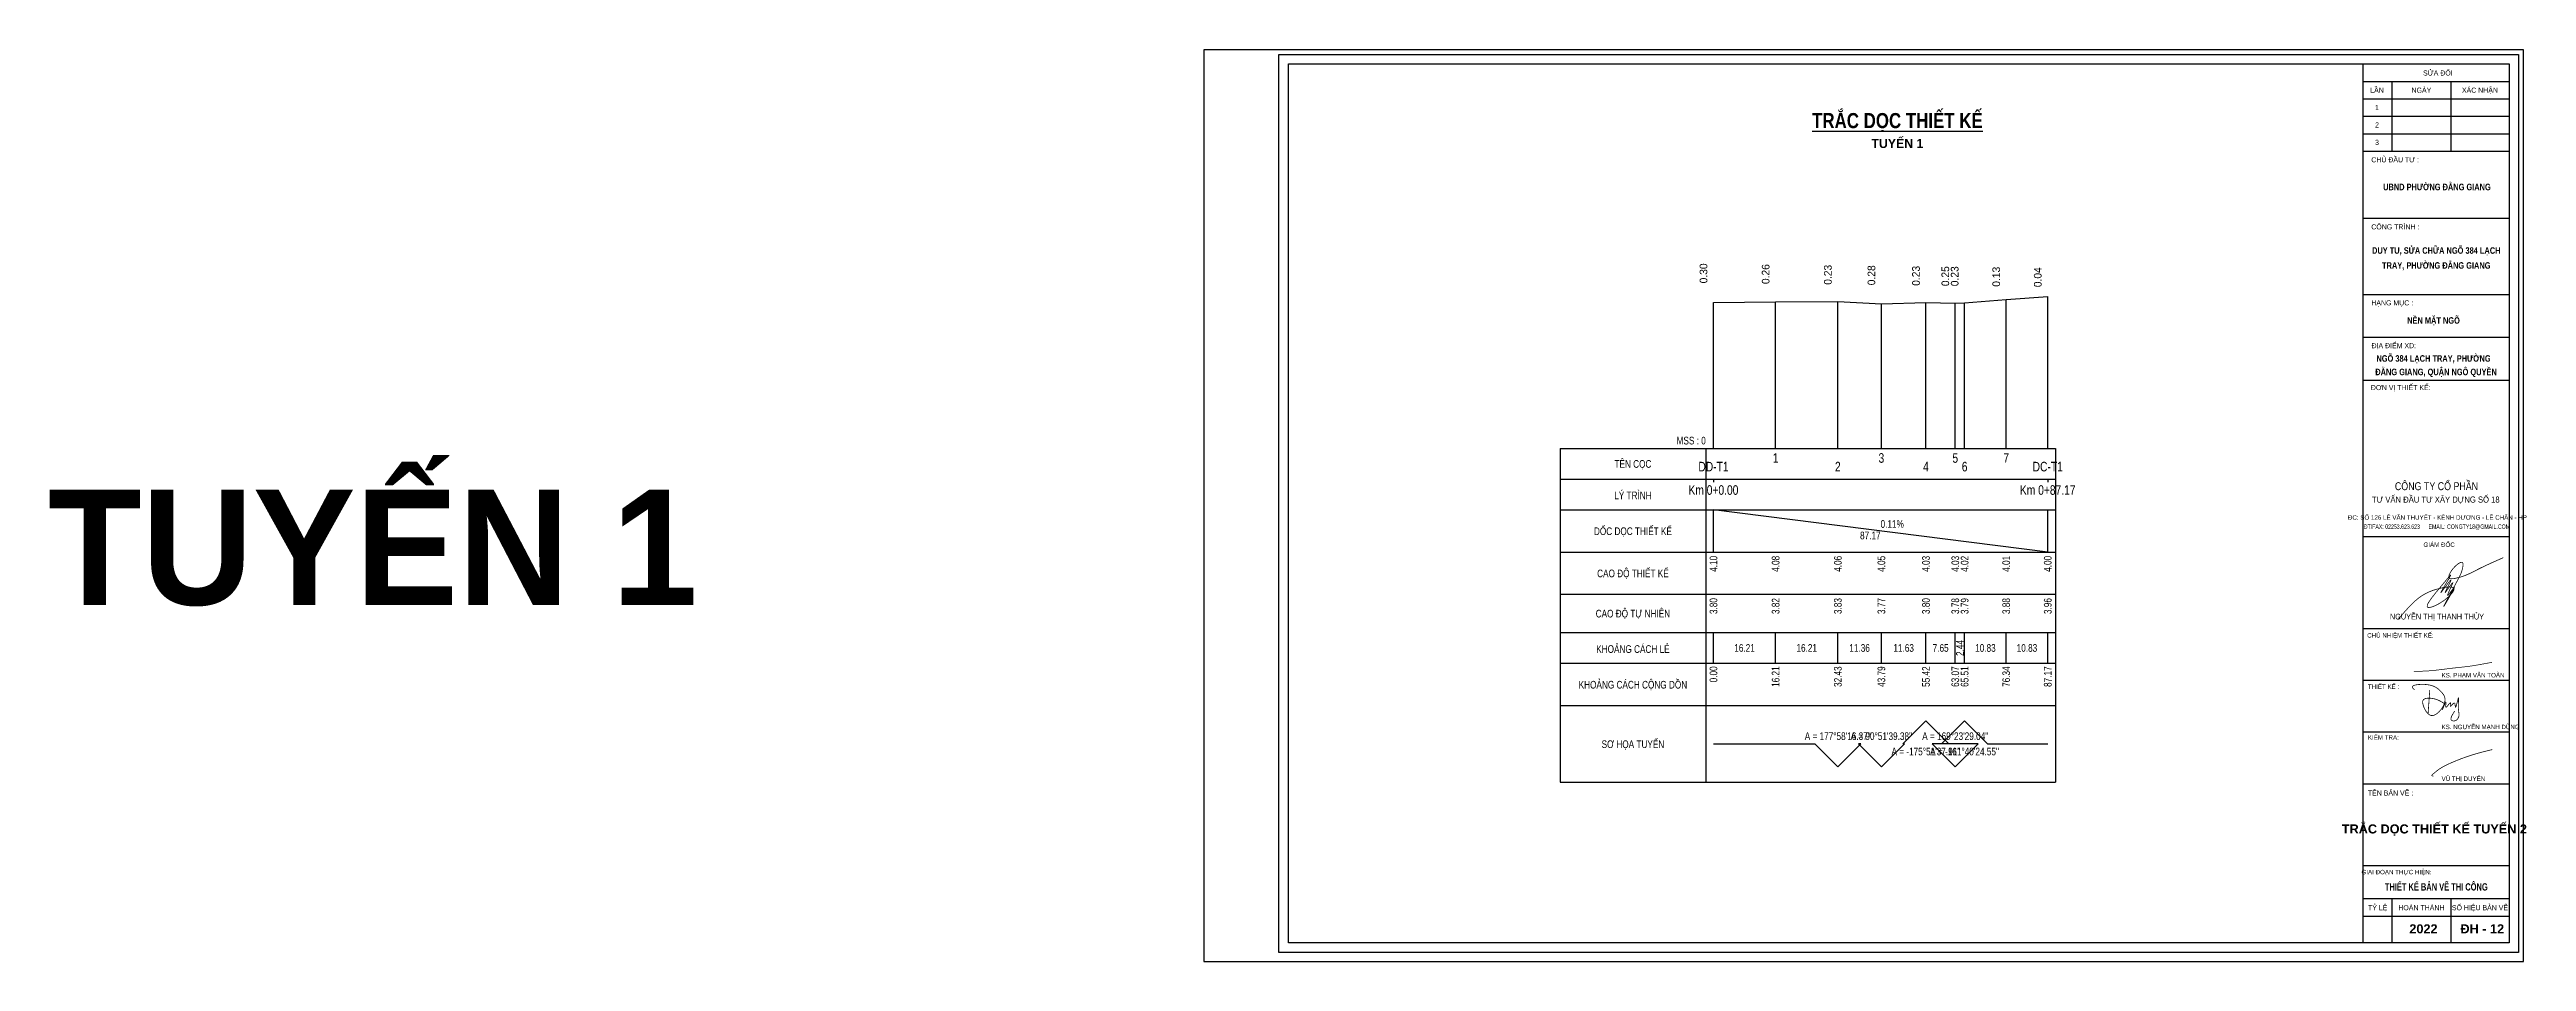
# Model space of a CAD drawing. Header units: inches. Extents: x -109 to 2427, y -500 to 702.
# Drawn here: x -109 to 537, y -54 to 184 of the extents above; entities that cross this region are included whole.
import ezdxf
from ezdxf.enums import TextEntityAlignment as Align

# ---------------------------------------------------------------- set-up
doc = ezdxf.new("R2010")
doc.units = ezdxf.units.IN
doc.header["$MEASUREMENT"] = 0
for name, color, linetype in [('Bang TD tu nhien', 3, 'Continuous'), ('BT7-THAY', 7, 'Continuous'), ('DD Ranh dan trong 1 trai', 2, 'Continuous'), ('Duong dong trac doc tu nhien', 9, 'Continuous'), ('ENTTNTHIETKE1', 2, 'Continuous'), ('GHICHU', 7, 'Continuous'), ('KHUNGTEN', 5, 'Continuous'), ('T.bao', 6, 'Continuous'), ('thep', 2, 'Continuous'), ('Trac doc tu nhien', 3, 'Continuous'), ('TracDoc', 7, 'Continuous'), ('TXT', 5, 'Continuous')]:
    doc.layers.add(name, color=color, linetype=linetype)
for name, color, linetype, lineweight in [('ISO', 153, 'Continuous', 13), ('LC ISO', 160, 'Continuous', 13), ('LC Net dam 1', 30, 'Continuous', 30), ('LC Text2', 7, 'Continuous', 25)]:
    doc.layers.add(name, color=color, linetype=linetype, lineweight=lineweight)
doc.styles.add('BangTD', font='viet buddy.shx', dxfattribs={"width": 0.8})
doc.styles.add('LC 1', font='')
doc.styles.add('LC3', font='', dxfattribs={"width": 0.8})
doc.styles.add('style1', font='')
doc.styles.add('T2', font='', dxfattribs={"width": 0.8})
doc.styles.add('THANG2', font='')
doc.styles.add('VnAvantH-B', font='')
doc.styles.get('LC 1').set_extended_font_data('.VnAvantH', bold=True)
doc.styles.get('LC3').set_extended_font_data('.VnArialH', bold=True)
doc.styles.get('style1').set_extended_font_data('.VnAvantH')
doc.styles.get('T2').set_extended_font_data('.VnArialH')
doc.styles.get('THANG2').set_extended_font_data('.VnHelvetInsH', bold=True)
doc.styles.get('VnAvantH-B').set_extended_font_data('.VnAvantH', bold=True)

msp = doc.modelspace()

# ---------------------------------------------------------------- texts
at = {"layer": 'Bang TD tu nhien', "color": 3, "style": 'BangTD', "width": 0.8}
for s, p in [('TÊN CỌC', (303.62, 75.7)), ('LÝ TRÌNH', (303.62, 67.7)), ('DỐC DỌC THIẾT KẾ', (303.62, 58.2)), ('CAO ĐỘ THIẾT KẾ', (303.62, 47.2)), ('CAO ĐỘ TỰ NHIÊN', (303.62, 36.7)), ('KHOẢNG CÁCH LẺ', (303.62, 27.7)), ('KHOẢNG CÁCH CỘNG DỒN', (303.62, 18.2)), ('SƠ HỌA TUYẾN', (303.62, 2.7))]:
    msp.add_text(s, height=2, dxfattribs=at).set_placement(p, align=Align.MIDDLE)
at = {"layer": 'DD Ranh dan trong 1 trai', "color": 2}
for s, p in [('0.30', (323.62, 122.7)), ('0.26', (339.83, 122.51)), ('0.23', (356.05, 122.33)), ('0.28', (367.41, 122.2)), ('0.23', (379.03, 122.06)), ('0.25', (386.68, 121.97)), ('0.23', (389.12, 121.95)), ('0.13', (399.96, 121.82)), ('0.04', (410.79, 121.7))]:
    msp.add_text(s, height=2, rotation=90, dxfattribs=at).set_placement(p, align=Align.BOTTOM_LEFT)
at = {"layer": 'GHICHU', "color": 0, "style": 'THANG2'}
for s, height, p in [('tr¾c däc thiÕt kÕ tuyÕn 2', 2.3651, (512.62, -20.64)), ('2022', 2.365, (509.77, -46.67)), ('®h - 12', 2.365, (525.11, -46.67))]:
    msp.add_text(s, height=height, rotation=0, dxfattribs=at).set_placement(p, align=Align.CENTER)
at = {"layer": 'LC Text2', "lineweight": -2, "style": 'LC 1'}
msp.add_text('tuyÕn 1', height=30, rotation=360, dxfattribs=at).set_placement((-25.02, 58.25), align=Align.MIDDLE)
at = {"layer": 'Trac doc tu nhien', "color": 3, "insert": (322.62, 80.7), "char_height": 2, "attachment_point": 9, "style": 'BangTD'}
msp.add_mtext('MSS : 0', dxfattribs=at)
at = {"layer": 'TracDoc', "color": 5, "style": 'BangTD', "width": 0.8}
for s, p in [('1', (340.83, 78.45)), ('3', (368.41, 78.45)), ('5', (387.68, 78.45)), ('7', (400.96, 78.45)), ('Km 0+0.00', (324.62, 70.1)), ('Km 0+87.17', (411.79, 70.1))]:
    msp.add_text(s, height=2.5, dxfattribs=at).set_placement(p, align=Align.TOP_CENTER)
for s, p in [('DD-T1', (324.62, 72.95)), ('2', (357.05, 72.95)), ('4', (380.03, 72.95)), ('6', (390.12, 72.95)), ('DC-T1', (411.79, 72.95))]:
    msp.add_text(s, height=2.5, dxfattribs=at).set_placement(p, align=Align.BOTTOM_CENTER)
at = {"layer": 'TracDoc', "color": 2, "style": 'BangTD', "width": 0.8}
msp.add_text('0.11%', height=2, dxfattribs=at).set_placement((368.2, 58.4), align=Align.BOTTOM_LEFT)
msp.add_text('87.17', height=2, dxfattribs=at).set_placement((368.2, 58), align=Align.TOP_RIGHT)
for s, p in [('4.10', (324.62, 51.7)), ('4.08', (340.83, 51.7)), ('4.06', (357.05, 51.7)), ('4.05', (368.41, 51.7)), ('4.03', (380.03, 51.7)), ('4.03', (387.68, 51.7)), ('4.02', (390.12, 51.7)), ('4.01', (400.96, 51.7)), ('4.00', (411.79, 51.7))]:
    msp.add_text(s, height=2, rotation=90, dxfattribs=at).set_placement(p, align=Align.MIDDLE_RIGHT)
at = {"layer": 'TracDoc', "color": 3, "style": 'BangTD', "width": 0.8}
for s, p in [('3.80', (324.62, 40.7)), ('3.82', (340.83, 40.7)), ('3.83', (357.05, 40.7)), ('3.77', (368.41, 40.7)), ('3.80', (380.03, 40.7)), ('3.78', (387.68, 40.7)), ('3.79', (390.12, 40.7)), ('3.88', (400.96, 40.7)), ('3.96', (411.79, 40.7)), ('0.00', (324.62, 22.9)), ('16.21', (340.83, 22.9)), ('32.43', (357.05, 22.9)), ('43.79', (368.41, 22.9)), ('55.42', (380.03, 22.9)), ('63.07', (387.68, 22.9)), ('65.51', (390.12, 22.9)), ('76.34', (400.96, 22.9)), ('87.17', (411.79, 22.9))]:
    msp.add_text(s, height=2, rotation=90, dxfattribs=at).set_placement(p, align=Align.MIDDLE_RIGHT)
for s, p in [('16.21', (332.72, 27.7)), ('16.21', (348.94, 27.7)), ('11.36', (362.73, 27.7)), ('11.63', (374.22, 27.7)), ('7.65', (383.86, 27.7)), ('10.83', (395.54, 27.7)), ('10.83', (406.37, 27.7))]:
    msp.add_text(s, height=2, dxfattribs=at).set_placement(p, align=Align.MIDDLE_CENTER)
msp.add_text('2.44', height=2, rotation=90, dxfattribs=at).set_placement((388.9, 27.7), align=Align.MIDDLE_CENTER)
at = {"layer": 'TracDoc', "color": 1, "char_height": 2, "attachment_point": 5, "style": 'BangTD'}
for s, insert in [("A = 177°58'16.37''", (357.05, 4.7)), ("A = 90°51'39.38''", (368.41, 4.7)), ("A = -175°51'37.91''", (380.03, 0.7)), ("A = 169°23'29.04''", (387.68, 4.7)), ("A = -161°40'24.55''", (390.12, 0.7))]:
    msp.add_mtext(s, dxfattribs=dict(at, insert=insert))

# ---------------------------------------------------------------- blocks, each defined once
blk = doc.blocks.new('chu ki Miss Duyen')
at = {"layer": 'ISO', "ltscale": 2, "const_width": 40}
blk.add_lwpolyline([(843, 225), (838, 225), (836, 225), (834, 225), (832, 225), (830, 226), (828, 226), (827, 226), (826, 226), (825, 226), (824, 226), (823, 226), (821, 226), (820, 227), (819, 227), (818, 227), (817, 227), (816, 227), (815, 227), (814, 227), (813, 228), (812, 228), (810, 228), (809, 228), (808, 228), (807, 229), (806, 229), (805, 229), (804, 229), (803, 230), (801, 230), (800, 230), (799, 230), (798, 231), (797, 231), (795, 231), (794, 232), (793, 232), (792, 232), (791, 233), (789, 233), (788, 233), (787, 234), (786, 234), (785, 235), (783, 235), (782, 235), (781, 236), (780, 236), (779, 237), (778, 237), (777, 238), (776, 238), (776, 238), (775, 238), (775, 239), (774, 239), (774, 239), (773, 239), (773, 240), (772, 240), (771, 240), (771, 240), (770, 241), (770, 241), (769, 241), (769, 242), (768, 242), (768, 242), (767, 242), (767, 243), (766, 243), (766, 243), (765, 244), (765, 244), (765, 244), (764, 245), (764, 245), (763, 245), (763, 246), (762, 246), (762, 246), (762, 247), (761, 247), (761, 247), (760, 248), (760, 248), (760, 248), (759, 249), (759, 249), (759, 249), (758, 250), (758, 250), (758, 250), (758, 251), (757, 251), (757, 251), (757, 252), (756, 252), (756, 253), (756, 253), (756, 253), (756, 254), (755, 254), (755, 255), (755, 255), (755, 255), (755, 256), (755, 256), (754, 257), (754, 257), (754, 257), (754, 258), (754, 258), (754, 259), (754, 259), (754, 260), (754, 260), (754, 260), (754, 261), (754, 261), (754, 262), (754, 262), (754, 263), (754, 263), (754, 263), (754, 264), (754, 264), (754, 265), (754, 265), (754, 266), (754, 266), (754, 267), (754, 267), (755, 268), (755, 268), (755, 269), (755, 269), (755, 270), (755, 270), (755, 270), (756, 271), (756, 271), (756, 272), (756, 272), (756, 273), (757, 273), (757, 274), (757, 274), (757, 275), (758, 275), (758, 276), (758, 276), (758, 277), (759, 277), (759, 278), (759, 278), (759, 279), (760, 279), (760, 280), (760, 280), (761, 281), (761, 281), (761, 282), (762, 282), (762, 283), (762, 283), (763, 284), (763, 284), (763, 285), (764, 285), (764, 286), (764, 286), (765, 287), (766, 288), (767, 289), (767, 290), (768, 291), (769, 293), (770, 294), (771, 295), (771, 296), (772, 297), (773, 298), (774, 299), (775, 300), (776, 301), (777, 302), (778, 303), (778, 304), (780, 306), (781, 307), (782, 308), (783, 309), (784, 310), (785, 311), (786, 312), (786, 312), (787, 313), (788, 314), (789, 315), (790, 316), (791, 317), (792, 318), (792, 319), (793, 320), (794, 321), (795, 322), (796, 323), (797, 324), (797, 324), (798, 325), (799, 326), (800, 327), (801, 328), (801, 329), (802, 330), (803, 330), (804, 331), (805, 332), (805, 333), (806, 334), (807, 335), (808, 336), (808, 336), (809, 337), (810, 338), (811, 339), (811, 340), (812, 340), (813, 341), (814, 343), (816, 344), (817, 346), (819, 348), (820, 349), (822, 351), (823, 352), (824, 354), (826, 355), (827, 357), (829, 358), (830, 360), (831, 361), (834, 364), (840, 370), (842, 372), (845, 376), (848, 379), (851, 382), (853, 386), (856, 389), (859, 392), (862, 395), (865, 398), (867, 401), (870, 404), (873, 407), (876, 411), (879, 414), (882, 417), (885, 420), (887, 423), (890, 427), (893, 430), (896, 433), (899, 436), (902, 440), (905, 443), (908, 446), (911, 449), (914, 453), (917, 456), (920, 459), (923, 462), (926, 466), (928, 469), (931, 472), (934, 476), (937, 479), (940, 482), (943, 486), (946, 489), (949, 492), (953, 495), (956, 499), (959, 502), (962, 505), (965, 509), (968, 512), (971, 515), (974, 519), (977, 522), (980, 525), (983, 529), (986, 532), (989, 535), (992, 538), (996, 542), (999, 545), (1002, 548), (1005, 552), (1008, 555), (1011, 558), (1014, 561), (1017, 565), (1021, 568), (1024, 571), (1027, 574), (1030, 578), (1033, 581), (1036, 584), (1040, 587), (1043, 591), (1046, 594), (1049, 596), (1052, 600), (1056, 603), (1059, 606), (1062, 610), (1065, 613), (1069, 616), (1072, 619), (1075, 622), (1078, 625), (1082, 628), (1085, 631), (1088, 634), (1091, 637), (1095, 640), (1098, 643), (1101, 646), (1105, 649), (1108, 652), (1111, 655), (1114, 658), (1118, 661), (1121, 664), (1124, 667), (1128, 670), (1131, 673), (1134, 676), (1138, 679), (1141, 682), (1144, 685), (1148, 688), (1151, 691), (1154, 694), (1158, 697), (1161, 700), (1165, 702), (1168, 705), (1171, 708), (1175, 711), (1178, 714), (1182, 717), (1185, 720), (1188, 722), (1192, 725), (1195, 728), (1199, 731), (1202, 734), (1205, 736), (1209, 739), (1212, 742), (1216, 745), (1219, 747), (1223, 750), (1226, 753), (1229, 756), (1233, 758), (1236, 761), (1240, 764), (1243, 767), (1247, 769), (1250, 772), (1254, 775), (1257, 777), (1261, 780), (1264, 783), (1268, 785), (1271, 788), (1275, 791), (1278, 793), (1282, 796), (1285, 799), (1289, 801), (1292, 804), (1296, 807), (1299, 809), (1303, 812), (1306, 815), (1310, 817), (1313, 820), (1317, 822), (1320, 825), (1324, 828), (1327, 830), (1331, 833), (1335, 835), (1338, 838), (1342, 840), (1345, 843), (1349, 846), (1352, 848), (1356, 851), (1360, 853), (1363, 856), (1367, 858), (1370, 861), (1374, 863), (1377, 866), (1381, 868), (1385, 871), (1392, 876), (1399, 881), (1406, 886), (1413, 891), (1421, 896), (1428, 901), (1435, 906), (1442, 911), (1447, 915), (1457, 921), (1464, 926), (1471, 931), (1479, 936), (1486, 941), (1493, 946), (1501, 950), (1508, 955), (1515, 960), (1523, 965), (1530, 970), (1537, 975), (1545, 980), (1552, 984), (1559, 989), (1567, 994), (1574, 999), (1582, 1004), (1589, 1008), (1596, 1013), (1604, 1018), (1611, 1023), (1619, 1028), (1626, 1032), (1634, 1037), (1641, 1042), (1648, 1046), (1656, 1051), (1663, 1056), (1671, 1061), (1678, 1065), (1686, 1070), (1693, 1075), (1701, 1079), (1708, 1084), (1716, 1089), (1723, 1093), (1731, 1098), (1738, 1103), (1746, 1107), (1753, 1112), (1761, 1116), (1769, 1121), (1776, 1126), (1784, 1130), (1791, 1135), (1799, 1139), (1806, 1144), (1814, 1148), (1822, 1153), (1829, 1158), (1837, 1162), (1844, 1167), (1852, 1171), (1860, 1176), (1867, 1180), (1875, 1185), (1882, 1189), (1890, 1194), (1898, 1198), (1905, 1203), (1913, 1207), (1921, 1212), (1928, 1216), (1936, 1220), (1943, 1225), (1951, 1229), (1959, 1234), (1964, 1237), (1974, 1243), (1982, 1247), (1989, 1251), (1997, 1256), (2005, 1260), (2012, 1265), (2020, 1269), (2028, 1273), (2036, 1278), (2043, 1282), (2051, 1286), (2059, 1291), (2066, 1295), (2074, 1299), (2082, 1304), (2089, 1308), (2097, 1312), (2105, 1317), (2113, 1321), (2120, 1325), (2128, 1330), (2136, 1334), (2144, 1338), (2151, 1342), (2159, 1347), (2167, 1351), (2175, 1355), (2182, 1359), (2190, 1364), (2198, 1368), (2206, 1372), (2213, 1376), (2221, 1381), (2229, 1385), (2237, 1389), (2244, 1393), (2252, 1397), (2260, 1402), (2268, 1406), (2276, 1410), (2283, 1414), (2291, 1418), (2299, 1422), (2307, 1426), (2315, 1431), (2322, 1435), (2330, 1439), (2338, 1443), (2346, 1447), (2354, 1451), (2361, 1455), (2369, 1459), (2377, 1464), (2385, 1468), (2393, 1472), (2401, 1476), (2408, 1480), (2416, 1484), (2424, 1488), (2432, 1492), (2440, 1496), (2448, 1500), (2456, 1504), (2463, 1508), (2471, 1512), (2479, 1516), (2487, 1520), (2495, 1524), (2503, 1528), (2511, 1532), (2519, 1536), (2526, 1540), (2534, 1544), (2542, 1548), (2550, 1552), (2558, 1556), (2566, 1560), (2574, 1564), (2582, 1568), (2590, 1572), (2598, 1575), (2606, 1579), (2613, 1583), (2621, 1587), (2629, 1591), (2637, 1595), (2645, 1599), (2653, 1603), (2661, 1607), (2669, 1610), (2677, 1614), (2685, 1618), (2693, 1622), (2701, 1626), (2709, 1630), (2717, 1633), (2725, 1637), (2733, 1641), (2741, 1645), (2749, 1649), (2756, 1652), (2764, 1656), (2772, 1660), (2780, 1664), (2788, 1668), (2796, 1671), (2804, 1675), (2812, 1679), (2820, 1683), (2828, 1686), (2836, 1690), (2844, 1694), (2852, 1698), (2860, 1701), (2868, 1705), (2876, 1709), (2884, 1712), (2892, 1716), (2900, 1720), (2908, 1723), (2916, 1727), (2925, 1731), (2933, 1734), (2941, 1738), (2949, 1742), (2957, 1745), (2965, 1749), (2973, 1753), (2981, 1756), (2989, 1760), (2997, 1763), (3005, 1767), (3013, 1771), (3021, 1774), (3029, 1778), (3037, 1781), (3045, 1785), (3053, 1789), (3061, 1792), (3069, 1796), (3078, 1799), (3086, 1803), (3094, 1806), (3102, 1810), (3110, 1813), (3118, 1817), (3126, 1820), (3134, 1824), (3142, 1827), (3150, 1831), (3156, 1833), (3167, 1838), (3175, 1841), (3183, 1845), (3191, 1848), (3199, 1852), (3207, 1855), (3215, 1859), (3223, 1862), (3232, 1866), (3240, 1869), (3248, 1873), (3256, 1876), (3264, 1879), (3272, 1883), (3280, 1886), (3288, 1890), (3297, 1893), (3305, 1896), (3313, 1900), (3321, 1903), (3329, 1907), (3337, 1910), (3345, 1913), (3354, 1917), (3362, 1920), (3370, 1923), (3378, 1927), (3386, 1930), (3394, 1933), (3403, 1937), (3411, 1940), (3419, 1944), (3427, 1947), (3435, 1950), (3452, 1957), (3468, 1963), (3484, 1970), (3501, 1977), (3517, 1983), (3534, 1990), (3550, 1996), (3566, 2003), (3583, 2009), (3599, 2016), (3616, 2022), (3632, 2029), (3648, 2035), (3665, 2042), (3681, 2048), (3698, 2055), (3714, 2061), (3731, 2068), (3747, 2074), (3763, 2081), (3780, 2087), (3796, 2093), (3813, 2100), (3828, 2106)], dxfattribs=at)
blk = doc.blocks.new('nguyen thi thanh thuy')
at = {"layer": 'ISO', "ltscale": 2, "const_width": 40}
blk.add_lwpolyline([(-2685, -1690, -0.0063877), (-2178, -1117, -0.0085568), (-1977, -905, -0.0170865), (-1770, -708, -0.1020868), (-833, -161, -0.0398331), (-270, -16, -0.0205119), (-90, 8, -0.0444968), (98, 9, -0.0558697), (182, -8, -0.1136327), (236, -42, -0.1764328), (258, -92, -0.0770332), (254, -135, -0.0695344), (223, -210, -0.0385691), (166, -296, -0.0303679), (57, -421, -0.0823822), (-675, -942, -0.0351577), (-905, -1035, -0.0444105), (-1026, -1062, -0.0669484), (-1091, -1062, -0.1434086), (-1132, -1043, -0.1761308), (-1149, -1007, -0.069024), (-1148, -973, -0.0598872), (-1131, -911, -0.036714), (-1079, -807, -0.0190232), (-1000, -683, -0.0110055), (-898, -542, -0.0104199), (-645, -222, 0.0013552), (-76, 463, -0.0312306), (69, 631, -0.1806227), (82, 640, -0.6021976), (84, 631, -0.0559814), (56, 570, -0.0108457), (-28, 418, 0.0004639), (-371, -161, 0.0232403), (-439, -286, 1.6271128), (-437, -292, 0.049833), (-397, -245, 0.0054959), (-91, 162, -0.0116966), (26, 311, -0.0513805), (82, 370, -0.2885923), (95, 376, -0.3791063), (97, 362, -0.0403943), (80, 315, -0.0150429), (4, 153, 0.0268585), (-200, -261, 0.1601727), (-204, -278, 0.6244103), (-195, -273, 0.0341882), (-141, -204, -0.0153872), (148, 200, -0.034245), (183, 240, -0.3771715), (195, 246, -0.2757427), (195, 230, -0.0397052), (162, 143, -0.0071538), (29, -150, 0.0102693), (-53, -335, 0.0592072), (-81, -418, 0.494242), (-78, -431, 0.2094255), (-61, -421, 0.0315218), (-22, -378, 0.0121512), (92, -232, -0.0154116), (249, -26, -0.0668774), (274, -2, -1.0123135), (279, -8, -0.0552246), (269, -38, -0.0195011), (211, -159, -0.0089675), (2, -538, -0.0052499), (-207, -898, -0.0418751), (-284, -1018, -0.365695), (-264, -970, -0.007459), (-39, -543, 0.0008281), (491, 447, 0.0162439), (598, 659, 0.0588099), (711, 1009, 0.0394131), (734, 1174, 0.0600036), (730, 1242, 0.2406458), (692, 1298, 0.1344535), (647, 1305, 0.0713719), (590, 1291, 0.0406837), (523, 1258, 0.0565007), (335, 1112, 0.0717517), (65, 772, 0.0457041), (5, 642, 0.0585734), (-12, 565, 0.1164753), (-5, 505, 0.1659117), (30, 466, 0.0962446), (88, 446, 0.048338), (165, 443, 0.0366176), (301, 460, 0.0626357), (1097, 724, 0.0104896), (1469, 913, -0.0060809), (1725, 1041, -0.0072516), (2275, 1297, -0.0038455), (2852, 1552)], format="xyb", dxfattribs=at)
blk = doc.blocks.new('chu ki Toan')
at = {"layer": 'LC ISO', "const_width": 49}
blk.add_lwpolyline([(-20, 15), (-7, 4), (0, 0), (12, -4), (24, -6), (37, -6), (51, -6), (61, -5), (78, -4), (92, -3), (105, -2), (119, -1), (132, 0), (146, 0), (159, 1), (173, 2), (186, 3), (199, 3), (213, 4), (226, 5), (239, 6), (252, 6), (265, 7), (278, 8), (291, 8), (304, 9), (317, 10), (330, 10), (343, 11), (356, 11), (369, 12), (382, 12), (395, 13), (408, 14), (420, 14), (433, 15), (446, 15), (458, 16), (471, 16), (484, 17), (496, 17), (509, 18), (522, 18), (534, 19), (547, 19), (559, 20), (572, 20), (584, 21), (597, 21), (609, 22), (622, 22), (634, 23), (647, 23), (659, 24), (672, 24), (684, 25), (697, 26), (709, 26), (721, 27), (734, 27), (746, 28), (759, 28), (771, 29), (783, 29), (796, 30), (808, 31), (820, 31), (833, 32), (845, 32), (858, 33), (870, 34), (882, 34), (895, 35), (907, 36), (919, 36), (932, 37), (944, 38), (957, 38), (969, 39), (982, 40), (992, 41), (1006, 42), (1019, 42), (1031, 43), (1044, 44), (1056, 45), (1069, 46), (1081, 47), (1094, 48), (1106, 49), (1119, 49), (1131, 50), (1144, 51), (1156, 52), (1169, 53), (1181, 54), (1194, 55), (1207, 56), (1219, 58), (1232, 59), (1244, 60), (1257, 61), (1270, 62), (1282, 63), (1295, 64), (1307, 65), (1320, 67), (1333, 68), (1345, 69), (1358, 70), (1371, 71), (1383, 73), (1396, 74), (1409, 75), (1421, 76), (1434, 78), (1447, 79), (1459, 80), (1472, 82), (1485, 83), (1497, 84), (1510, 86), (1523, 87), (1536, 88), (1548, 90), (1561, 91), (1574, 92), (1586, 94), (1599, 95), (1612, 97), (1625, 98), (1637, 99), (1650, 101), (1663, 102), (1676, 104), (1688, 105), (1701, 107), (1714, 108), (1727, 110), (1739, 111), (1752, 113), (1765, 114), (1778, 116), (1790, 117), (1803, 119), (1816, 120), (1829, 122), (1841, 123), (1854, 125), (1867, 126), (1880, 128), (1892, 129), (1905, 131), (1918, 133), (1931, 134), (1944, 136), (1956, 137), (1969, 139), (1982, 141), (1995, 142), (2007, 144), (2020, 145), (2033, 147), (2046, 149), (2058, 150), (2071, 152), (2084, 153), (2097, 155), (2109, 157), (2122, 158), (2135, 160), (2147, 161), (2160, 163), (2173, 165), (2186, 166), (2198, 168), (2211, 170), (2224, 171), (2236, 173), (2245, 174), (2262, 176), (2274, 178), (2287, 179), (2300, 181), (2313, 182), (2325, 184), (2338, 186), (2351, 187), (2363, 189), (2376, 191), (2389, 192), (2401, 194), (2414, 195), (2426, 197), (2439, 199), (2452, 200), (2464, 202), (2477, 203), (2490, 205), (2502, 206), (2515, 208), (2528, 210), (2540, 211), (2553, 213), (2566, 214), (2578, 216), (2591, 217), (2603, 219), (2616, 221), (2629, 222), (2641, 224), (2654, 225), (2667, 227), (2679, 228), (2692, 230), (2705, 231), (2717, 233), (2734, 235), (2743, 236), (2755, 237), (2768, 239), (2780, 240), (2793, 241), (2806, 243), (2818, 244), (2831, 246), (2844, 247), (2856, 249), (2869, 250), (2882, 252), (2894, 253), (2907, 254), (2920, 256), (2932, 257), (2945, 259), (2958, 260), (2970, 261), (2983, 263), (2996, 264), (3008, 265), (3021, 267), (3034, 268), (3046, 270), (3059, 271), (3072, 272), (3084, 274), (3097, 275), (3110, 276), (3122, 278), (3135, 279), (3148, 280), (3160, 282), (3173, 283), (3186, 285), (3199, 286), (3211, 287), (3224, 289), (3237, 290), (3249, 291), (3262, 293), (3275, 294), (3287, 295), (3300, 297), (3313, 298), (3325, 299), (3338, 301), (3351, 302), (3363, 304), (3376, 305), (3389, 306), (3401, 308), (3414, 309), (3427, 310), (3439, 312), (3452, 313), (3465, 315), (3477, 316), (3490, 317), (3503, 319), (3516, 320), (3528, 322), (3541, 323), (3554, 324), (3566, 326), (3579, 327), (3592, 329), (3604, 330), (3617, 332), (3630, 333), (3642, 334), (3655, 336), (3668, 337), (3680, 339), (3693, 340), (3706, 342), (3718, 343), (3731, 345), (3744, 346), (3756, 348), (3769, 349), (3782, 351), (3794, 352), (3807, 354), (3820, 356), (3832, 357), (3845, 359), (3858, 360), (3870, 362), (3883, 364), (3896, 365), (3908, 367), (3921, 368), (3933, 370), (3946, 372), (3959, 373), (3971, 375), (3984, 377), (3997, 378), (4009, 380), (4022, 382), (4035, 384), (4047, 385), (4060, 387), (4072, 389), (4085, 391), (4095, 392), (4110, 394), (4123, 396), (4136, 398), (4148, 400), (4161, 402), (4173, 404), (4186, 405), (4199, 407), (4211, 409), (4224, 411), (4236, 413), (4249, 415), (4262, 417), (4274, 419), (4287, 421), (4299, 423), (4312, 425), (4325, 427), (4337, 429), (4350, 431), (4362, 433), (4375, 435), (4388, 437), (4400, 439), (4413, 441), (4425, 443), (4438, 445), (4450, 447), (4463, 449), (4476, 452), (4488, 454), (4501, 456), (4513, 458), (4526, 460), (4538, 462), (4551, 464), (4564, 467), (4576, 469), (4589, 471), (4601, 473), (4614, 475), (4626, 477), (4639, 480), (4651, 482), (4664, 484), (4677, 486), (4689, 488), (4702, 491), (4714, 493), (4727, 495), (4739, 497), (4752, 500), (4764, 502), (4777, 504), (4790, 506), (4802, 509), (4815, 511), (4827, 513), (4840, 515), (4852, 518), (4865, 520), (4877, 522), (4890, 524), (4903, 527), (4915, 529), (4928, 531), (4940, 534), (4953, 536), (4965, 538), (4978, 540), (4990, 543), (5003, 545), (5015, 547), (5028, 550), (5041, 552), (5053, 554), (5066, 556), (5078, 559), (5091, 561), (5103, 563), (5116, 566), (5128, 568), (5141, 570), (5153, 572), (5166, 575), (5179, 577), (5191, 579), (5204, 582), (5216, 584), (5229, 586), (5241, 588), (5254, 591), (5266, 593), (5279, 595), (5291, 597), (5304, 600), (5317, 602), (5329, 604), (5342, 606), (5354, 609), (5367, 611), (5379, 613), (5392, 616), (5404, 618), (5417, 620), (5429, 622), (5442, 625), (5455, 627), (5467, 629), (5480, 631), (5492, 634), (5505, 636), (5517, 638), (5530, 640), (5542, 643), (5555, 645), (5567, 647), (5580, 649), (5593, 652), (5605, 654), (5618, 656), (5630, 658), (5643, 661), (5655, 663)], dxfattribs=at)
blk = doc.blocks.new('Nguyen Manh Dung')
at = {"layer": 'LC ISO', "const_width": 60}
for points in [[(-1870, 1732), (-1922, 1783), (-1970, 1833), (-2008, 1881), (-2021, 1904), (-2030, 1922), (-2036, 1946), (-2036, 1965), (-2032, 1984), (-2024, 2001), (-2013, 2017), (-1997, 2033), (-1956, 2060), (-1902, 2084), (-1839, 2104), (-1766, 2121), (-1686, 2135), (-1601, 2145), (-1512, 2153), (-1330, 2161), (-1222, 2162), (-1153, 2160), (-1069, 2157), (-989, 2152), (-911, 2144), (-837, 2135), (-695, 2110), (-564, 2078), (-443, 2038), (-329, 1991), (-223, 1936), (-123, 1874), (-29, 1805), (62, 1728), (149, 1645), (256, 1528), (315, 1458), (354, 1407), (390, 1354), (422, 1299), (437, 1269), (469, 1185), (484, 1126), (494, 1065), (499, 1003), (499, 941), (494, 878), (485, 814), (471, 750), (453, 686), (431, 622), (405, 559), (376, 496), (307, 372), (227, 253), (136, 140), (37, 34), (-37, -34), (-125, -106), (-181, -145), (-238, -181), (-295, -210), (-353, -234), (-410, -250), (-483, -260), (-523, -259), (-578, -251), (-632, -234), (-684, -211), (-736, -180), (-785, -143), (-833, -100), (-879, -52), (-923, 1), (-965, 58), (-1005, 119), (-1042, 183), (-1077, 249), (-1138, 388), (-1194, 552), (-1208, 601), (-1223, 671), (-1233, 739), (-1236, 803), (-1230, 862), (-1211, 919), (-1186, 959), (-1148, 997), (-1101, 1027), (-1045, 1052), (-983, 1070), (-915, 1083), (-844, 1090), (-769, 1093), (-693, 1092), (-616, 1088), (-517, 1077), (-468, 1069), (-329, 1041), (-199, 1004), (-78, 960), (38, 909), (148, 854), (254, 795), (460, 671)], [(-814, -118), (-802, 50), (-790, 217), (-778, 385), (-765, 552), (-753, 720), (-741, 888), (-729, 1055), (-717, 1223), (-705, 1390), (-693, 1558), (-681, 1725)], [(477, 775), (449, 689), (422, 605), (409, 565), (396, 525), (384, 487), (373, 450), (361, 415), (351, 382), (342, 351), (333, 323), (325, 298), (319, 275), (313, 256), (309, 240), (306, 227), (304, 218), (304, 214), (305, 213), (306, 215), (308, 217), (310, 221), (313, 227), (315, 232), (318, 240), (326, 258), (336, 280), (346, 306), (358, 334), (370, 365), (384, 398), (398, 433), (427, 504), (457, 575), (472, 609), (486, 641), (500, 671), (514, 699), (526, 723), (538, 744), (548, 761), (553, 767), (557, 773), (561, 777), (565, 780), (568, 781), (571, 781), (573, 779), (575, 776), (576, 771), (577, 764), (578, 756), (578, 746), (577, 735), (577, 723), (575, 695), (572, 664), (569, 631), (565, 596), (560, 527), (558, 494), (558, 464), (560, 438), (561, 426), (564, 416), (566, 408), (570, 401), (574, 395), (580, 391), (584, 390), (590, 390), (597, 392), (605, 396), (613, 401), (622, 408), (631, 416), (641, 425), (662, 447), (684, 472), (707, 500), (731, 530), (779, 593), (802, 623), (825, 652), (846, 678), (866, 701), (875, 710), (884, 719), (892, 726), (900, 732), (906, 737), (913, 740), (918, 741), (922, 740), (926, 737), (929, 732), (931, 725), (931, 717), (932, 706), (931, 694), (930, 680), (929, 666), (925, 634), (920, 601), (915, 568), (912, 536), (910, 522), (909, 508), (909, 496), (909, 485), (911, 476), (913, 469), (914, 466), (920, 461), (925, 461), (931, 462), (937, 465), (945, 470), (953, 476), (962, 484), (971, 493), (981, 503), (1003, 526), (1026, 551), (1076, 605), (1101, 632), (1126, 657), (1150, 679), (1162, 688), (1173, 697), (1184, 704), (1195, 709), (1205, 713), (1214, 715), (1223, 715), (1228, 715), (1239, 710), (1246, 704), (1252, 697), (1258, 688), (1263, 677), (1267, 665), (1275, 639), (1281, 609), (1286, 576), (1290, 543), (1293, 510), (1296, 479), (1299, 451), (1302, 426), (1304, 416), (1306, 405), (1308, 399), (1310, 394), (1312, 389), (1315, 387), (1318, 385), (1321, 385), (1324, 387), (1327, 389), (1331, 393), (1334, 399), (1342, 412), (1350, 430), (1359, 452), (1368, 477), (1377, 505), (1386, 536), (1396, 569), (1406, 605), (1426, 679), (1466, 833), (1475, 870), (1485, 906), (1494, 941), (1502, 973), (1510, 1003), (1518, 1031), (1524, 1055), (1531, 1075), (1538, 1095), (1541, 1104), (1545, 1112), (1549, 1116), (1552, 1117), (1554, 1113), (1556, 1106), (1557, 1095), (1558, 1081), (1558, 1065), (1558, 1045), (1557, 1023), (1557, 998), (1556, 971), (1554, 942), (1553, 911), (1552, 878), (1550, 844), (1546, 772), (1543, 696), (1540, 617), (1538, 537), (1537, 458), (1537, 381), (1540, 306), (1541, 276), (1544, 237), (1547, 204), (1550, 173), (1557, 113), (1565, 57), (1573, 5), (1580, -45), (1586, -93), (1590, -139), (1592, -185), (1590, -230), (1584, -276), (1580, -299), (1573, -328), (1568, -347), (1560, -371), (1551, -395), (1540, -419), (1528, -444), (1515, -467), (1501, -491), (1485, -513), (1469, -535), (1451, -556), (1432, -576), (1412, -594), (1390, -611), (1368, -626), (1344, -640), (1320, -652), (1288, -663), (1267, -668), (1239, -673), (1211, -676), (1183, -677), (1155, -676), (1128, -673), (1103, -668), (1079, -662), (1056, -653), (1039, -645), (1019, -632), (1004, -620), (992, -605), (982, -590), (975, -573), (970, -555), (966, -536), (965, -516), (966, -494), (969, -472), (973, -449), (979, -424), (987, -399), (996, -373), (1006, -346), (1018, -319), (1031, -291), (1060, -233), (1093, -172), (1128, -111), (1166, -48), (1246, 81)]]:
    blk.add_lwpolyline(points, dxfattribs=at)
blk = doc.blocks.new('khung vpn')
at = {"layer": 'Defpoints'}
for p, q in [((52556.46, -4195.45), (52498.76, -4195.45)), ((52498.76, -4195.45), (52498.76, -4235.28)), ((52556.46, -4235.28), (52556.46, -4195.45)), ((52498.76, -4235.28), (52556.46, -4235.28))]:
    blk.add_line(p, q, dxfattribs=at)
at = {"layer": 'KHUNGTEN'}
blk.add_lwpolyline([(52556.24, -4234.88), (52502.05, -4234.88), (52502.05, -4195.66), (52556.24, -4195.66)], close=True, dxfattribs=at)
at = {"layer": 'T.bao'}
for p, q in [((52549.44, -4196.84), (52555.83, -4196.84)), ((52549.44, -4197.6), (52555.83, -4197.6)), ((52550.7, -4196.84), (52550.7, -4199.89)), ((52553.27, -4196.84), (52553.27, -4199.89)), ((52549.44, -4198.36), (52555.83, -4198.36)), ((52549.44, -4199.12), (52555.83, -4199.12)), ((52549.44, -4222.99), (52555.83, -4222.99)), ((52549.44, -4225.24), (52555.83, -4225.24)), ((52549.44, -4227.52), (52555.83, -4227.52)), ((52549.44, -4232.53), (52555.83, -4232.53)), ((52550.7, -4232.53), (52550.7, -4234.47)), ((52553.27, -4232.53), (52553.27, -4234.47)), ((52549.44, -4233.3), (52555.83, -4233.3))]:
    blk.add_line(p, q, dxfattribs=at)
at = {"layer": 'thep'}
for p, q in [((52549.44, -4199.89), (52555.83, -4199.89)), ((52549.44, -4202.81), (52555.83, -4202.81)), ((52549.44, -4206.14), (52555.83, -4206.14)), ((52549.44, -4208.01), (52555.83, -4208.01)), ((52549.44, -4209.88), (52555.83, -4209.88)), ((52549.44, -4216.72), (52555.83, -4216.72)), ((52549.44, -4220.74), (52555.83, -4220.74)), ((52549.44, -4231.08), (52555.83, -4231.08))]:
    blk.add_line(p, q, dxfattribs=at)
for points in [[(52555.83, -4234.47), (52502.46, -4234.47), (52502.46, -4196.07), (52555.83, -4196.07)], [(52555.83, -4196.07), (52555.83, -4234.47), (52549.44, -4234.47), (52549.44, -4196.07)]]:
    blk.add_lwpolyline(points, close=True, dxfattribs=at)
at = {"layer": 'TXT', "linetype": 'Continuous'}
blk.add_line((52555.83, -4196.07), (52555.83, -4234.47), dxfattribs=at)
at = {"layer": 'ISO', "xscale": 0.0007999999999999995, "yscale": 0.0007999999999999995, "zscale": 0.0007999999999999995, "rotation": 352.0676215534355}
blk.add_blockref('chu ki Miss Duyen', (52551.82, -4227.27), dxfattribs=at)
at = {"layer": 'LC ISO', "xscale": 0.000601425, "yscale": 0.000601425, "zscale": 0.000601425}
blk.add_blockref('chu ki Toan', (52551.68, -4222.61), dxfattribs=at)
at = {"layer": 'LC Net dam 1'}
for name, p, xscale, yscale, zscale in [('nguyen thi thanh thuy', (52553.2, -4218.93), 0.0008320000000000002, 0.0008320000000000002, 0.0008320000000000002), ('Nguyen Manh Dung', (52552.74, -4224.39), 0.0005625000000000002, 0.0005625000000000002, 0.0005625000000000002)]:
    blk.add_blockref(name, p, dxfattribs=dict(at, xscale=xscale, yscale=yscale, zscale=zscale))
at = {"layer": 'BT7-THAY', "linetype": 'ByBlock', "style": 'VnAvantH-B'}
for s, height, width, p in [('ubnd ph\xadêng §»NG GIANG', 0.2851, 0.85, (52552.67, -4201.59)), ('nÒn mÆt ngâ', 0.2851, 0.85, (52552.52, -4207.42)), ('ngâ 384 L¹CH TRAY, PH¦êNG', 0.2851, 0.85, (52552.52, -4209.08)), ('§»NG GIANG, quËn ng« quyÒn', 0.2851, 0.85, (52552.63, -4209.67)), ('thiÕt kÕ b¶n vÏ thi c«ng', 0.3208, 0.7, (52552.64, -4232.18))]:
    blk.add_text(s, height=height, dxfattribs=dict(at, width=width)).set_placement(p, align=Align.CENTER)
at = {"layer": 'BT7-THAY', "insert": (52552.64, -4204.08), "char_height": 0.2851, "width": 6.5241, "attachment_point": 2, "line_spacing_factor": 1.372151, "style": 'VnAvantH-B'}
blk.add_mtext('{\\W0.85;duy tu, söa ch÷a NGâ 384 L¹CH TRAY, PH¦êNG §»NG GIANG}', dxfattribs=at)
at = {"layer": 'TXT', "linetype": 'Continuous'}
for s, height, style, width, p in [('söa ®æi', 0.222, 'T2', 0.9, (52552.71, -4196.58)), ('lÇn', 0.222, 'T2', 0.9, (52550.05, -4197.33)), ('1', 0.222, 'T2', 0.9, (52550.05, -4198.09)), ('ngµy', 0.222, 'T2', 0.9, (52551.99, -4197.33)), ('x¸c nhËn', 0.222, 'T2', 0.9, (52554.55, -4197.33)), ('2', 0.222, 'T2', 0.9, (52550.05, -4198.85)), ('3', 0.222, 'T2', 0.9, (52550.05, -4199.61)), ('c«ng ty cæ phÇn', 0.3466, 'T2', 0.8, (52552.65, -4214.69)), ('®c: sè 126 lª v¨n thuyÕt - kªnh d\xad¬ng - lª ch©n - hp', 0.1941, 'T2', 0.8, (52552.69, -4215.98)), ('§T/fax: 02253.623.623      Email: Congty18@gmail.com', 0.1941, 'style1', 0.7, (52552.67, -4216.38)), ('nguyÔn thÞ thanh thñy', 0.2495, 'T2', 0.8, (52552.67, -4220.34)), ('giai ®o¹n thùc hiÖn:', 0.1941, 'T2', 0.8, (52550.9, -4231.47)), ('tû lÖ', 0.222, 'T2', 0.9, (52550.08, -4233.04)), ('hoµn thµnh', 0.222, 'T2', 0.9, (52551.99, -4233.04)), ('sè hiÖu b¶n vÏ', 0.2218, 'T2', 0.9, (52554.55, -4233.04))]:
    blk.add_text(s, height=height, dxfattribs=dict(at, style=style, width=width)).set_placement(p, align=Align.CENTER)
at = {"layer": 'TXT', "linetype": 'Continuous', "style": 'T2'}
for s, height, width, p in [('chñ ®Çu t\xad :', 0.2218, 0.9, (52549.8, -4200.37)), ('c«ng tr×nh :', 0.2218, 0.9, (52549.8, -4203.3)), ('h¹ng môc :', 0.222, 0.9, (52549.8, -4206.62)), ('®Þa ®iÓm xd:', 0.2218, 0.9, (52549.81, -4208.49)), ('®¬n vÞ thiÕt kÕ:', 0.2218, 0.9, (52549.78, -4210.32)), ('gi¸m ®èc', 0.194, 0.8, (52552.08, -4217.17)), ('chñ nhiÖm thiÕt kÕ:', 0.1941, 0.8, (52549.62, -4221.13)), ('ks. ph¹m v¨n toµn', 0.1941, 0.8, (52552.87, -4222.87)), ('thiÕt kÕ :', 0.194, 0.8, (52549.65, -4223.37)), ('ks. nguyÔn m¹nh dòng', 0.1941, 0.8, (52552.87, -4225.13)), ('kiÓm tra:', 0.194, 0.8, (52549.65, -4225.59)), ('vò thÞ duyªn', 0.1941, 0.8, (52552.87, -4227.39)), ('tªn b¶n vÏ :', 0.2218, 0.9, (52549.65, -4228.03))]:
    blk.add_text(s, height=height, dxfattribs=dict(at, width=width)).set_placement(p)
at = {"layer": 'TXT', "linetype": 'Continuous', "style": 'T2', "width": 0.9}
blk.add_text('t\xad vÊn ®Çu t\xad x©y dùng sè 18', height=0.2662, dxfattribs=at).set_placement((52552.62, -4215.09), align=Align.MIDDLE)
blk = doc.blocks.new('TIEUDE1')
at = {"layer": 'LC Text2', "color": 7, "style": 'LC 1'}
blk.add_attdef('TIªU§Ò', text='', height=5, dxfattribs=at).set_placement((0, 0), align=Align.BOTTOM_CENTER)
blk.add_attdef('TL', text='', height=3, dxfattribs=at).set_placement((0, -2), align=Align.TOP_CENTER)

# ---------------------------------------------------------------- linework, layer by layer
at = {"layer": 'Bang TD tu nhien', "color": 3}
for p, q in [((284.62, 79.7), (284.62, -7.3)), ((284.62, 79.7), (413.79, 79.7)), ((322.62, 79.7), (322.62, -7.3)), ((413.79, 79.7), (413.79, -7.3)), ((284.62, 71.7), (413.79, 71.7)), ((284.62, 63.7), (413.79, 63.7)), ((284.62, 52.7), (413.79, 52.7)), ((284.62, 41.7), (413.79, 41.7)), ((284.62, 31.7), (413.79, 31.7)), ((284.62, 23.7), (413.79, 23.7)), ((284.62, 12.7), (413.79, 12.7)), ((284.62, -7.3), (413.79, -7.3))]:
    msp.add_line(p, q, dxfattribs=at)
at = {"layer": 'Duong dong trac doc tu nhien', "color": 8}
for p, q in [((324.62, 79.7), (324.62, 117.74)), ((340.83, 79.7), (340.83, 117.89)), ((357.05, 79.7), (357.05, 118.01)), ((368.41, 79.7), (368.41, 117.4)), ((380.03, 79.7), (380.03, 117.74)), ((387.68, 79.7), (387.68, 117.51)), ((390.12, 79.7), (390.12, 117.61)), ((400.96, 79.7), (400.96, 118.49)), ((411.79, 79.7), (411.79, 119.26))]:
    msp.add_line(p, q, dxfattribs=at)
at = {"layer": 'Trac doc tu nhien', "color": 3}
msp.add_lwpolyline([(324.62, 117.74), (340.83, 117.89), (357.05, 118.01), (368.41, 117.4), (380.03, 117.74), (387.68, 117.51), (390.12, 117.61), (400.96, 118.49), (411.79, 119.26)], dxfattribs=at)
at = {"layer": 'TracDoc', "color": 5}
for p, q in [((324.62, 71.7), (324.62, 70.9)), ((411.79, 71.7), (411.79, 70.9))]:
    msp.add_line(p, q, dxfattribs=at)
at = {"layer": 'TracDoc', "color": 2}
for p, q in [((324.62, 52.7), (324.62, 63.7)), ((411.79, 52.7), (324.62, 63.7)), ((411.79, 52.7), (411.79, 63.7))]:
    msp.add_line(p, q, dxfattribs=at)
at = {"layer": 'TracDoc', "color": 3}
for p, q in [((324.62, 23.7), (324.62, 31.7)), ((340.83, 23.7), (340.83, 31.7)), ((357.05, 23.7), (357.05, 31.7)), ((368.41, 23.7), (368.41, 31.7)), ((380.03, 23.7), (380.03, 31.7)), ((387.68, 23.7), (387.68, 31.7)), ((390.12, 23.7), (390.12, 31.7)), ((400.96, 23.7), (400.96, 31.7)), ((411.79, 23.7), (411.79, 31.7))]:
    msp.add_line(p, q, dxfattribs=at)
at = {"layer": 'TracDoc', "color": 1}
msp.add_lwpolyline([(324.62, 2.7), (351.05, 2.7), (357.05, -3.3), (363.05, 2.7), (362.41, 2.7), (368.41, -3.3), (374.41, 2.7), (374.03, 2.7), (380.03, 8.7), (386.03, 2.7), (381.68, 2.7), (387.68, -3.3), (393.68, 2.7), (384.12, 2.7), (390.12, 8.7), (396.12, 2.7), (411.79, 2.7)], dxfattribs=at)

# ---------------------------------------------------------------- block references
at = {"layer": 'ENTTNTHIETKE1', "color": 6, "xscale": 5.965326529308613, "yscale": 5.965326529308613, "zscale": 5.965326529308613}
msp.add_blockref('khung vpn', (-312980.55, 25210.82), dxfattribs=at)
at = {"layer": 'LC Text2'}
ref = msp.add_blockref('TIEUDE1', (372.59, 161.96, 0), dxfattribs=dict(at, xscale=0.8000020620485555, yscale=0.8000020620485555, zscale=0.8000020620485555, rotation=359.9999999976748))
ref.add_attrib('TIªU§Ò', '%%UTR¾C DäC THIÕT KÕ', dxfattribs={"color": 7, "height": 3.9395, "rotation": 360, "style": 'LC3', "width": 0.8}).set_placement((372.59, 161.96, 0), align=Align.BOTTOM_CENTER)
ref.add_attrib('TL', 'TUYÕN 1', dxfattribs={"color": 7, "height": 2.4, "rotation": 360, "style": 'LC 1'}).set_placement((372.59, 160.36, 0), align=Align.TOP_CENTER)

msp.set_redraw_order([(e.dxf.handle, doc.entitydb.next_handle()) for e in msp.query("TEXT MTEXT ATTDEF DIMENSION ARC_DIMENSION")])  # texts and dimensions are drawn at this point

doc.saveas('drawing.dxf')
